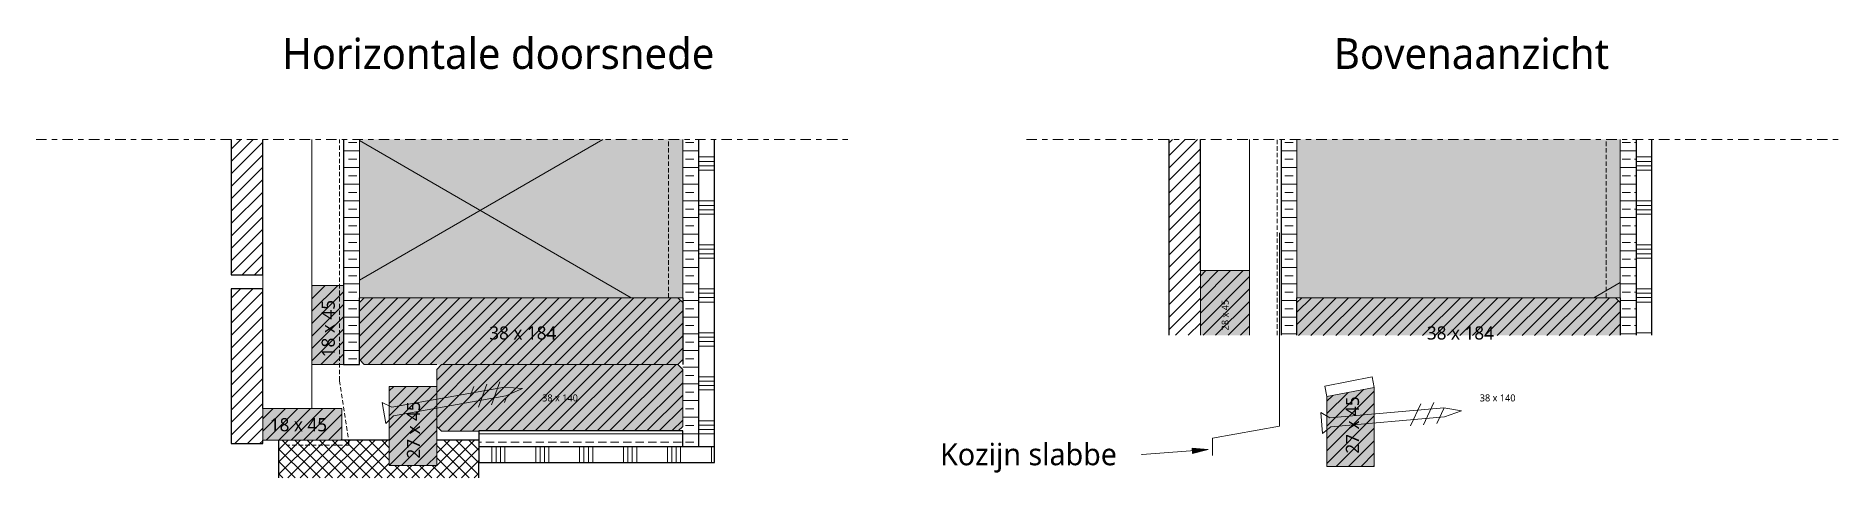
# Model space of a CAD drawing. Header units: millimetres. Extents: x 2927 to 18500, y -7154 to 6447.
# Drawn here: x 6226 to 7252, y -4365 to -4114 of the extents above; entities that cross this region are included whole.
import ezdxf

# ---------------------------------------------------------------- set-up
doc = ezdxf.new("R2010")
doc.units = ezdxf.units.MM
doc.linetypes.add('MV_center', pattern=[15, 6, -3, 3, -3])
doc.linetypes.add('MV_hidden', pattern=[3.75, 2.5, -1.25])
for name, color, linetype, lineweight in [('A-ANNO-NOTE', 131, 'Continuous', 18), ('A-DETL', 90, 'Continuous', 13), ('A-DETL-GENF', 92, 'Continuous', 18), ('A-DETL-MEDM', 33, 'Continuous', 18), ('G-ANNO-TEXT', 231, 'Continuous', 13)]:
    doc.layers.add(name, color=color, linetype=linetype, lineweight=lineweight)
doc.styles.add('Segoe UI', font='segoeui.ttf', dxfattribs={"height": 7.5})
doc.styles.add('Segoe UI_1', font='segoeui.ttf', dxfattribs={"height": 4})
doc.styles.add('Segoe UI_3', font='segoeui.ttf', dxfattribs={"height": 12.5})
doc.styles.add('Segoe UI_4', font='segoeui.ttf', dxfattribs={"height": 17.5})
pattern_1 = [(45, (0, 0), (-3.535534, 3.535534), [])]
pattern_2 = [(0, (0, 0), (0, 9.476), []), (0, (0, 4.738), (0, 9.476), [4.738, -2.369])]
pattern_3 = [(0, (0, 10), (0, 25), []), (0, (0, 12.5), (0, 25), []), (0, (0, 15), (0, 25), []), (0, (0, 17.5), (0, 25), [])]

msp = doc.modelspace()

# ---------------------------------------------------------------- texts
at = {"layer": 'A-ANNO-NOTE', "lineweight": 13, "attachment_point": 1, "rotation": 90}
for s, insert, char_height, width, style in [('18 x 45', (6388.2, -4296.4), 7.5, 40.485, 'Segoe UI'), ('28 x 45', (6900.4, -4281.1), 4, 23.65, 'Segoe UI_1'), ('27 x 45', (6436.7, -4354), 7.5, 40.485, 'Segoe UI'), ('27 x 45', (6971.1, -4351.2), 7.5, 40.485, 'Segoe UI')]:
    msp.add_mtext(s, dxfattribs=dict(at, insert=insert, char_height=char_height, width=width, style=style))
at = {"layer": 'A-ANNO-NOTE', "lineweight": 13, "attachment_point": 1}
for s, insert, char_height, width, style in [('38 x 184', (6483.6, -4278.8), 7.5, 47.3, 'Segoe UI'), ('38 x 184', (7017.2, -4278.8), 7.5, 47.3, 'Segoe UI'), ('38 x 140', (6513.7, -4317.5), 4, 27.658, 'Segoe UI_1'), ('38 x 140', (7047.3, -4317.5), 4, 27.658, 'Segoe UI_1'), ('18 x 45', (6358.7, -4331), 7.5, 40.485, 'Segoe UI')]:
    msp.add_mtext(s, dxfattribs=dict(at, insert=insert, char_height=char_height, width=width, style=style))
at = {"layer": 'G-ANNO-TEXT', "color": 7, "attachment_point": 1}
for s, insert, char_height, width, style in [('Horizontale doorsnede', (6365.7, -4114.9), 17.5, 303.038, 'Segoe UI_4'), ('Bovenaanzicht', (6964.3, -4114.9), 17.5, 190.802, 'Segoe UI_4'), ('Kozijn slabbe', (6740.2, -4345.3), 12.5, 123.861, 'Segoe UI_3')]:
    msp.add_mtext(s, dxfattribs=dict(at, insert=insert, char_height=char_height, width=width, style=style))

# ---------------------------------------------------------------- blocks, each defined once
blk = doc.blocks.new('00 hout_rechthoekig_sls - SLS 38x184-V212-Details Domera')
at = {"layer": 'A-DETL-GENF'}
blk.add_hatch(color=256, dxfattribs=at).paths.add_polyline_path([(2.8, 16.5), (184, 16.5), (184, 35.2), (181.2, 38), (2.8, 38), (0, 35.2), (0, 16.5)])
at = {"layer": 'A-DETL-MEDM', "lineweight": 13}
h = blk.add_hatch(dxfattribs=at)
h.set_pattern_fill('FP_266', color=256, style=0, pattern_type=2)
h.set_pattern_definition([(45, (-6943.292, 4300.456), (-3.535534, 3.535534), [])])
h.paths.add_polyline_path([(2.8, 16.5), (184, 16.5), (184, 35.2), (181.2, 38), (2.8, 38), (0, 35.2), (0, 16.5)])
at = {"layer": 'A-DETL-MEDM'}
for p, q in [((0, 35.2), (2.8, 38)), ((0, 35.2), (2.8, 38)), ((181.2, 38), (184, 35.2)), ((181.2, 38), (184, 35.2))]:
    blk.add_line(p, q, dxfattribs=at)
blk = doc.blocks.new('00 hout_rechthoekig_sls - Vuren 28x45-4309751-Details Domera')
at = {"layer": 'A-DETL-GENF', "lineweight": 13}
blk.add_hatch(color=256, dxfattribs=at).paths.add_polyline_path([(36.8, 28), (0, 28), (0, 0), (36.8, 0)])
at = {"layer": 'A-DETL-MEDM', "lineweight": 13}
h = blk.add_hatch(dxfattribs=at)
h.set_pattern_fill('FP_267', color=256, style=0, pattern_type=2)
h.set_pattern_definition([(135, (-4247.102, -6888.292), (-3.535534, -3.535534), [])])
h.paths.add_polyline_path([(36.8, 28), (0, 28), (0, 0), (36.8, 0)])
at = {"layer": 'A-DETL-MEDM'}
for p, q in [((36.8, 28), (0, 28)), ((0, 28), (0, 0)), ((36.8, 28), (0, 28)), ((0, 0), (36.8, 0))]:
    blk.add_line(p, q, dxfattribs=at)
blk = doc.blocks.new('42 isolatie - Type 1-3769612-Details Domera')
at = {"layer": 'A-DETL-GENF'}
blk.add_hatch(color=256, dxfattribs=at).paths.add_polyline_path([(243, -184.8), (243, -0.8), (153, -0.8), (153, -184.8)])
at = {"layer": 'A-DETL-GENF', "lineweight": 13}
h = blk.add_hatch(dxfattribs=at)
h.set_pattern_fill('FP_11', color=256, style=0, pattern_type=2)
h.set_pattern_definition([(300, (-2126.39, -181.76), (-155.885, -90), []), (240, (-2126.39, -181.76), (-155.885, 90), [])])
h.paths.add_polyline_path([(243, -184.8), (243, -0.8), (153, -0.8), (153, -184.8)])
at = {"layer": 'A-DETL-GENF'}
for p, q in [((243, -0.8), (153, -0.8)), ((243, -0.8), (153, -0.8)), ((243, -184.8), (243, -0.8)), ((243, -184.8), (243, -0.8)), ((153, -184.8), (243, -184.8)), ((153, -184.8), (243, -184.8))]:
    blk.add_line(p, q, dxfattribs=at)
blk = doc.blocks.new('NLRS_00_DI_maskeer - Type 1-4234781-Details Domera')
at = {"layer": 'A-DETL-GENF', "linetype": 'MV_center'}
blk.add_line((363, 0), (-100, 0), dxfattribs=at)
blk = doc.blocks.new('00 hout_rechthoekig_sls - Vuren 27x45-V215-Details Domera')
at = {"layer": 'A-DETL-GENF', "lineweight": 13}
blk.add_hatch(color=256, dxfattribs=at).paths.add_polyline_path([(0, 0), (45, 0), (39.8, 27), (0, 27)])
at = {"layer": 'A-DETL-MEDM', "lineweight": 13}
h = blk.add_hatch(dxfattribs=at)
h.set_pattern_fill('FP_270', color=256, style=0, pattern_type=2)
h.set_pattern_definition([(315, (4358.456, 6987.292), (3.535534, 3.535534), [])])
h.paths.add_polyline_path([(0, 0), (45, 0), (39.8, 27), (0, 27)])
at = {"layer": 'A-DETL-MEDM'}
for p, q in [((39.8, 27), (0, 27)), ((0, 27), (0, 0)), ((39.8, 27), (0, 27)), ((0, 0), (45, 0))]:
    blk.add_line(p, q, dxfattribs=at)
blk = doc.blocks.new('28 schroef - 5_0x80-4440999-Details Domera')
at = {"layer": 'A-DETL-GENF', "lineweight": 13}
h = blk.add_hatch(dxfattribs=at)
h.set_pattern_fill('FP_87', color=256, style=0, pattern_type=2)
h.set_pattern_definition([(240, (0, 0), (-11.2583, 6.5), [])])
h.paths.add_polyline_path([(50, -6), (70, -6), (70, 6), (50, 6), (50, -2.4)])
h = blk.add_hatch(dxfattribs=at)
h.set_pattern_fill('FP_88', color=256, style=0, pattern_type=2)
h.set_pattern_definition([(240, (7.5, 0), (-11.2583, 6.5), [])])
h.paths.add_polyline_path([(50, -6), (70, -6), (70, 6), (50, 6), (50, -2.4)])
for p, q in [((0, -6), (0, 6)), ((0, 6), (5, 2.5)), ((5, 2.5), (70, 2.5)), ((70, 2.5), (80, 0)), ((80, 0), (70, -2.5)), ((5, -2.5), (0, -6)), ((70, -2.5), (5, -2.5))]:
    blk.add_line(p, q, dxfattribs=at)
blk = doc.blocks.new('00 hout_rechthoekig_sls - Vuren 27x45-V216-Details Domera')
at = {"layer": 'A-DETL-GENF', "lineweight": 13}
blk.add_hatch(color=256, dxfattribs=at).paths.add_polyline_path([(45, 27), (0, 27), (0, 0), (45, 0)])
at = {"layer": 'A-DETL-MEDM', "lineweight": 13}
h = blk.add_hatch(dxfattribs=at)
h.set_pattern_fill('FP_271', color=256, style=0, pattern_type=2)
h.set_pattern_definition([(135, (-4313.011, -6426.673), (-3.535534, -3.535534), [])])
h.paths.add_polyline_path([(45, 27), (0, 27), (0, 0), (45, 0)])
at = {"layer": 'A-DETL-MEDM'}
for p, q in [((22.6, 27), (0, 27)), ((0, 27), (0, 0)), ((22.6, 27), (0, 27)), ((25.4, 27), (22.6, 27)), ((25.4, 27), (22.6, 27)), ((45, 27), (25.4, 27)), ((45, 27), (25.4, 27)), ((45, 0), (45, 27)), ((45, 0), (45, 27)), ((45, 0), (45, 27)), ((0, 0), (45, 0))]:
    blk.add_line(p, q, dxfattribs=at)
blk = doc.blocks.new('00 hout_rechthoekig_sls - SLS 38x184-V217-Details Domera')
at = {"layer": 'A-DETL-GENF'}
blk.add_hatch(color=256, dxfattribs=at).paths.add_polyline_path([(2.8, 0), (181.2, 0), (184, 2.8), (184, 35.2), (181.2, 38), (2.8, 38), (0, 35.2), (0, 2.8)])
at = {"layer": 'A-DETL-MEDM', "lineweight": 13}
h = blk.add_hatch(dxfattribs=at)
h.set_pattern_fill('FP_272', color=256, style=0, pattern_type=2)
h.set_pattern_definition([(45, (-6409.673, 4300.456), (-3.535534, 3.535534), [])])
h.paths.add_polyline_path([(2.8, 0), (181.2, 0), (184, 2.8), (184, 35.2), (181.2, 38), (2.8, 38), (0, 35.2), (0, 2.8)])
at = {"layer": 'A-DETL-MEDM'}
for p, q in [((0, 35.2), (2.8, 38)), ((0, 35.2), (2.8, 38)), ((181.2, 38), (184, 35.2)), ((181.2, 38), (184, 35.2)), ((2.8, 0), (0, 2.8)), ((2.8, 0), (0, 2.8)), ((2.8, 0), (44, 0)), ((184, 2.8), (181.2, 0)), ((181.2, 0), (184, 2.8))]:
    blk.add_line(p, q, dxfattribs=at)
blk = doc.blocks.new('00 hout_rechthoekig_sls - Vuren Gewolmaniseerd 18x45-V218-Details Domera')
at = {"layer": 'A-DETL-GENF', "lineweight": 13}
blk.add_hatch(color=256, dxfattribs=at).paths.add_polyline_path([(45, 0), (45, 18), (0, 18), (0, 0)])
at = {"layer": 'A-DETL-MEDM', "lineweight": 13}
h = blk.add_hatch(dxfattribs=at)
h.set_pattern_fill('FP_273', color=256, style=0, pattern_type=2)
h.set_pattern_definition([(135, (-4255.456, -6382.673), (-3.535534, -3.535534), [])])
h.paths.add_polyline_path([(45, 0), (45, 18), (0, 18), (0, 0)])
at = {"layer": 'A-DETL-MEDM'}
for p, q in [((45, 18), (0, 18)), ((0, 18), (0, 0)), ((45, 18), (0, 18)), ((45, 0), (45, 18)), ((45, 0), (45, 18)), ((45, 0), (45, 18)), ((0, 0), (45, 0))]:
    blk.add_line(p, q, dxfattribs=at)
blk = doc.blocks.new('00 hout_rechthoekig_sls - SLS 38x140-V219-Details Domera')
at = {"layer": 'A-DETL-GENF'}
blk.add_hatch(color=256, dxfattribs=at).paths.add_polyline_path([(24, -38), (24, -37.8), (137.4, -37.8), (140, -35.2), (140, -2.8), (137.2, 0), (2.8, 0), (0, -2.8), (0, -35.2), (2.8, -38)])
at = {"layer": 'A-DETL-MEDM', "lineweight": 13}
h = blk.add_hatch(dxfattribs=at)
h.set_pattern_fill('FP_274', color=256, style=0, pattern_type=2)
h.set_pattern_definition([(45, (-6453.673, 4300.456), (-3.535534, 3.535534), [])])
h.paths.add_polyline_path([(24, -38), (24, -37.8), (137.4, -37.8), (140, -35.2), (140, -2.8), (137.2, 0), (2.8, 0), (0, -2.8), (0, -35.2), (2.8, -38)])
at = {"layer": 'A-DETL-MEDM'}
for p, q in [((0, -2.8), (2.8, 0)), ((2.8, 0), (0, -2.8)), ((2.8, 0), (137.2, 0)), ((137.2, 0), (140, -2.8)), ((0, -2.8), (0, -35.2)), ((137.2, 0), (140, -2.8)), ((140, -35.2), (140, -2.8)), ((2.8, -38), (0, -35.2)), ((0, -35.2), (2.8, -38)), ((2.8, -38), (24, -38)), ((140, -35.2), (137.4, -37.8)), ((137.4, -37.8), (140, -35.2))]:
    blk.add_line(p, q, dxfattribs=at)
blk = doc.blocks.new('00 hout_rechthoekig_sls - Vuren Gewolmaniseerd 18x45-V249-Details Domera')
at = {"layer": 'A-DETL-GENF', "lineweight": 13}
blk.add_hatch(color=256, dxfattribs=at).paths.add_polyline_path([(0, 18), (0, 0), (45, 0), (45, 18)])
at = {"layer": 'A-DETL-MEDM', "lineweight": 13}
h = blk.add_hatch(dxfattribs=at)
h.set_pattern_fill('FP_298', color=256, style=0, pattern_type=2)
h.set_pattern_definition([(225, (6399.673, -4325.456), (3.535534, -3.535534), [])])
h.paths.add_polyline_path([(0, 18), (0, 0), (45, 0), (45, 18)])
at = {"layer": 'A-DETL-MEDM'}
for p, q in [((45, 18), (0, 18)), ((0, 18), (0, 0)), ((45, 18), (0, 18)), ((45, 0), (45, 18)), ((45, 0), (45, 18)), ((45, 0), (45, 18)), ((0, 0), (45, 0))]:
    blk.add_line(p, q, dxfattribs=at)

# ---------------------------------------------------------------- hatches: boundary and pattern name
at = {"layer": 'A-DETL-GENF', "lineweight": 13}
h = msp.add_hatch(dxfattribs=at)
h.set_pattern_fill('FP_10', color=250, style=0, pattern_type=2)
h.set_pattern_definition(pattern_1)
h.paths.add_polyline_path([(6354.7, -4249.5), (6354.7, -4172.5), (6336.7, -4172.5), (6336.7, -4249.5)])
h = msp.add_hatch(dxfattribs=at)
h.set_pattern_fill('FP_4', color=250, style=0, pattern_type=2)
h.set_pattern_definition(pattern_2)
h.paths.add_polyline_path([(6409.7, -4300.5), (6409.7, -4172.5), (6400.7, -4172.5), (6400.7, -4300.5)])
h = msp.add_hatch(dxfattribs=at)
h.set_pattern_fill('FP_4', color=250, style=0, pattern_type=2)
h.set_pattern_definition(pattern_2)
h.paths.add_polyline_path([(6602.7, -4347.3), (6602.7, -4172.5), (6593.7, -4172.5), (6593.7, -4347.3)])
h = msp.add_hatch(dxfattribs=at)
h.set_pattern_fill('FP_144', color=253, style=0, pattern_type=2)
h.set_pattern_definition(pattern_3)
h.paths.add_polyline_path([(6611.7, -4347.3), (6611.7, -4172.5), (6602.7, -4172.5), (6602.7, -4347.3)])
h = msp.add_hatch(dxfattribs=at)
h.set_pattern_fill('FP_10', color=250, style=0, pattern_type=2)
h.set_pattern_definition(pattern_1)
h.paths.add_polyline_path([(6870.3, -4283.9), (6888.3, -4283.9), (6888.3, -4172.5), (6870.3, -4172.5), (6870.3, -4247.1)])
h = msp.add_hatch(dxfattribs=at)
h.set_pattern_fill('FP_4', color=250, style=0, pattern_type=2)
h.set_pattern_definition(pattern_2)
h.paths.add_polyline_path([(6934.3, -4283.9), (6943.3, -4283.9), (6943.3, -4172.5), (6934.3, -4172.5), (6934.3, -4262.5)])
h = msp.add_hatch(dxfattribs=at)
h.set_pattern_fill('FP_4', color=250, style=0, pattern_type=2)
h.set_pattern_definition(pattern_2)
h.paths.add_polyline_path([(7136.3, -4283.9), (7136.3, -4172.5), (7127.3, -4172.5), (7127.3, -4283.9)])
h = msp.add_hatch(dxfattribs=at)
h.set_pattern_fill('FP_144', color=253, style=0, pattern_type=2)
h.set_pattern_definition(pattern_3)
h.paths.add_polyline_path([(7145.3, -4283.9), (7145.3, -4172.5), (7136.3, -4172.5), (7136.3, -4283.9)])
h = msp.add_hatch(dxfattribs=at)
h.set_pattern_fill('FP_10', color=250, style=0, pattern_type=2)
h.set_pattern_definition(pattern_1)
h.paths.add_polyline_path([(6354.7, -4345.5), (6354.7, -4257.5), (6336.7, -4257.5), (6336.7, -4345.5)])
h = msp.add_hatch(dxfattribs=at)
h.set_pattern_fill('FP_4', color=250, style=0, pattern_type=2)
h.set_pattern_definition(pattern_2)
h.paths.add_polyline_path([(6593.7, -4347.3), (6593.7, -4338.3), (6477.7, -4338.3), (6477.7, -4347.3)])
h = msp.add_hatch(dxfattribs=at)
h.set_pattern_fill('FP_12', color=250, style=0, pattern_type=2)
h.set_pattern_definition([(45, (0, 0), (-3.535534, 3.535534), []), (135, (0, 0), (-3.535534, -3.535534), [])])
h.paths.add_polyline_path([(6454.4, -4365), (6477.7, -4365), (6477.7, -4343.5), (6453.7, -4343.5), (6453.7, -4358), (6426.7, -4358), (6426.7, -4343.5), (6363.7, -4343.5), (6363.7, -4365), (6453.7, -4365)])
h = msp.add_hatch(dxfattribs=at)
h.set_pattern_fill('FP_6', color=253, style=0, pattern_type=2)
h.set_pattern_definition([(90, (10, 0), (-25, 1e-15), []), (90, (12.5, 0), (-25, 1e-15), []), (90, (15, 0), (-25, 1e-15), []), (90, (17.5, 0), (-25, 1e-15), [])])
h.paths.add_polyline_path([(6611.7, -4356.3), (6611.7, -4347.3), (6477.7, -4347.3), (6477.7, -4356.3)])
at = {"layer": 'G-ANNO-TEXT'}
msp.add_hatch(color=7, dxfattribs=at).paths.add_polyline_path([(6892.8, -4348.9), (6883.7, -4348), (6883.9, -4351.1)])

# ---------------------------------------------------------------- linework, layer by layer
at = {"layer": 'A-DETL', "lineweight": 25}
for p, q in [((6336.7, -4172.5), (6336.7, -4249.5)), ((6354.7, -4249.5), (6354.7, -4172.5)), ((6400.7, -4172.5), (6400.7, -4300.5)), ((6602.7, -4172.5), (6602.7, -4347.3)), ((6611.7, -4347.3), (6611.7, -4172.5)), ((6870.3, -4172.5), (6870.3, -4283.9)), ((6888.3, -4247.1), (6888.3, -4172.5)), ((6934.3, -4172.5), (6934.3, -4283.9)), ((7136.3, -4172.5), (7136.3, -4283.9)), ((7145.3, -4283.9), (7145.3, -4172.5)), ((6336.7, -4249.5), (6354.7, -4249.5)), ((6354.7, -4257.5), (6336.7, -4257.5)), ((6336.7, -4257.5), (6336.7, -4345.5)), ((6354.7, -4325.5), (6354.7, -4257.5)), ((6409.7, -4300.5), (6409.7, -4262.5)), ((6593.7, -4262.5), (6593.7, -4300.5)), ((6943.3, -4283.9), (6943.3, -4262.5)), ((7127.3, -4262.5), (7127.3, -4283.9)), ((6400.7, -4300.5), (6409.7, -4300.5)), ((6593.7, -4338.3), (6477.7, -4338.3)), ((6477.7, -4338.3), (6477.7, -4347.3)), ((6593.7, -4347.3), (6593.7, -4338.3)), ((6336.7, -4345.5), (6354.7, -4345.5)), ((6354.7, -4345.5), (6354.7, -4343.5)), ((6611.7, -4347.3), (6477.7, -4347.3)), ((6477.7, -4347.3), (6477.7, -4356.3)), ((6611.7, -4356.3), (6611.7, -4347.3)), ((6477.7, -4356.3), (6611.7, -4356.3))]:
    msp.add_line(p, q, dxfattribs=at)
at = {"layer": 'A-DETL', "lineweight": 18}
for p, q in [((6354.7, -4300.5), (6354.7, -4172.5)), ((6382.7, -4300.5), (6382.7, -4172.5)), ((6916.3, -4283.9), (6916.3, -4172.5)), ((6933.3, -4225.6), (6933.3, -4335.6)), ((6382.7, -4300.5), (6400.7, -4300.5)), ((6382.7, -4300.5), (6382.7, -4325.5)), ((6986.1, -4307.6), (6959.1, -4312.8)), ((6987.3, -4313.5), (6986.1, -4307.6)), ((6959.1, -4312.8), (6960.3, -4318.7)), ((6960.3, -4318.7), (6987.3, -4313.5)), ((6382.7, -4325.5), (6364.7, -4325.5)), ((6933.3, -4335.6), (6895.3, -4342.3)), ((6895.3, -4352.3), (6895.3, -4342.3))]:
    msp.add_line(p, q, dxfattribs=at)
at = {"layer": 'A-DETL', "linetype": 'MV_hidden', "lineweight": 18}
for p, q in [((6398.4, -4309.7), (6398.4, -4172.5)), ((6585.7, -4262.5), (6585.7, -4172.5)), ((6932, -4283.9), (6932, -4172.5)), ((7119.3, -4262.5), (7119.3, -4172.5)), ((6398.4, -4309.7), (6403.9, -4346.4)), ((6403.9, -4346.4), (6368.9, -4346.4))]:
    msp.add_line(p, q, dxfattribs=at)
at = {"layer": 'A-DETL-MEDM', "lineweight": 25}
for p, q in [((6363.7, -4343.5), (6363.7, -4365)), ((6426.7, -4343.5), (6399.7, -4343.5)), ((6477.7, -4343.5), (6453.7, -4343.5)), ((6477.7, -4365), (6477.7, -4356.3))]:
    msp.add_line(p, q, dxfattribs=at)
at = {"layer": 'G-ANNO-TEXT', "color": 250}
for p, q in [((6855.2, -4351.6), (6854.9, -4351.6)), ((6892.8, -4348.9), (6855.2, -4351.6)), ((6892.8, -4348.9), (6883.7, -4348)), ((6883.7, -4348), (6883.9, -4351.1)), ((6883.9, -4351.1), (6892.8, -4348.9))]:
    msp.add_line(p, q, dxfattribs=at)

# ---------------------------------------------------------------- block references
at = {"layer": 'A-DETL-GENF', "linetype": 'MV_center', "rotation": 180}
for p in [(6588.7, -4172.5), (7152.3, -4172.5)]:
    msp.add_blockref('NLRS_00_DI_maskeer - Type 1-4234781-Details Domera', p, dxfattribs=at)
at = {"layer": 'A-DETL-GENF', "rotation": 270.0000000000001}
for p in [(6594.5, -4019.5), (7128.1, -4019.5)]:
    msp.add_blockref('42 isolatie - Type 1-3769612-Details Domera', p, dxfattribs=at)
at = {"layer": 'A-DETL-GENF', "lineweight": 13}
for p, rotation in [((6423.7, -4328.1), 10.00000000000012), ((6957.3, -4333.8), 4.999999999999626)]:
    msp.add_blockref('28 schroef - 5_0x80-4440999-Details Domera', p, dxfattribs=dict(at, rotation=rotation))
at = {"layer": 'A-DETL-MEDM', "lineweight": 13}
for name, p, rotation in [('00 hout_rechthoekig_sls - Vuren 28x45-4309751-Details Domera', (6888.3, -4247.1), 270), ('00 hout_rechthoekig_sls - Vuren Gewolmaniseerd 18x45-V218-Details Domera', (6382.7, -4255.5), 270), ('00 hout_rechthoekig_sls - Vuren 27x45-V216-Details Domera', (6426.7, -4313), 270.0000000000005), ('00 hout_rechthoekig_sls - Vuren 27x45-V215-Details Domera', (6987.3, -4358.5), 90.00000000000017), ('00 hout_rechthoekig_sls - Vuren Gewolmaniseerd 18x45-V249-Details Domera', (6399.7, -4325.5), 180)]:
    msp.add_blockref(name, p, dxfattribs=dict(at, rotation=rotation))
at = {"layer": 'A-DETL-MEDM'}
for name, p in [('00 hout_rechthoekig_sls - SLS 38x184-V217-Details Domera', (6409.7, -4300.5)), ('00 hout_rechthoekig_sls - SLS 38x184-V212-Details Domera', (6943.3, -4300.5)), ('00 hout_rechthoekig_sls - SLS 38x140-V219-Details Domera', (6453.7, -4300.5))]:
    msp.add_blockref(name, p, dxfattribs=at)

msp.set_redraw_order([(e.dxf.handle, doc.entitydb.next_handle()) for e in msp.query("TEXT MTEXT ATTDEF DIMENSION ARC_DIMENSION")])  # texts and dimensions are drawn at this point

doc.saveas('drawing.dxf')
